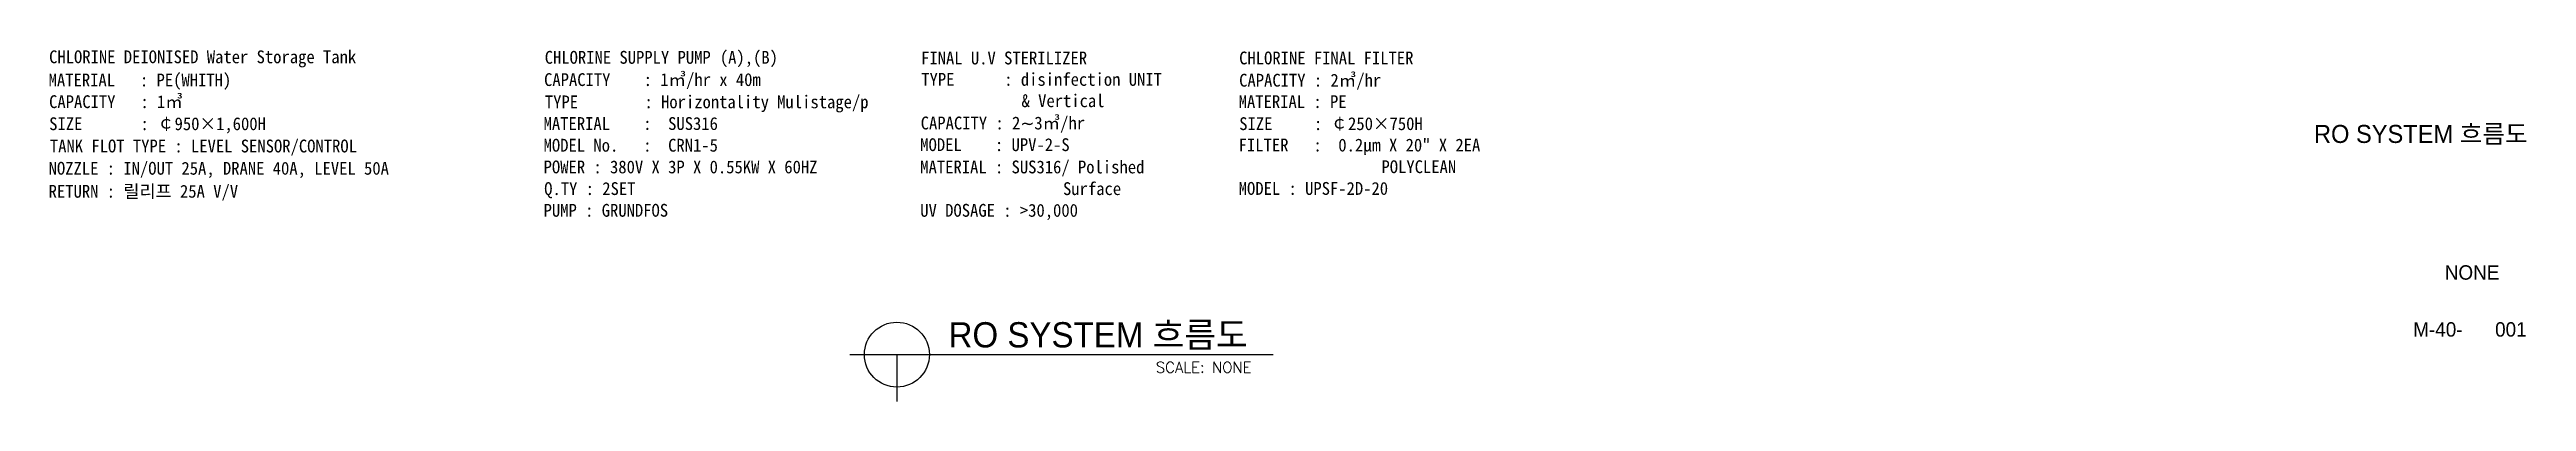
# Model space of a CAD drawing. Header units: millimetres. Extents: x 10903 to 284569, y 2319 to 62017.
# Drawn here: x 11411 to 93702, y 2406 to 14118 of the extents above; entities that cross this region are included whole.
import ezdxf
from ezdxf.enums import TextEntityAlignment as Align

# ---------------------------------------------------------------- set-up
doc = ezdxf.new("R2010")
doc.units = ezdxf.units.MM
for name, color, linetype in [('7', 7, 'Continuous'), ('AREA', 2, 'Continuous'), ('FORM', 7, 'Continuous'), ('pipe', 3, 'Continuous')]:
    doc.layers.add(name, color=color, linetype=linetype)
doc.styles.add('GHD', font='')
doc.styles.add('SIM', font='simplex_.ttf')
doc.styles.add('돋움체', font='')
doc.styles.add('울릉도M', font='HYWULM.TTF')
doc.styles.get('GHD').set_extended_font_data('Dotum')
doc.styles.get('돋움체').set_extended_font_data('DotumChe')

msp = doc.modelspace()

# ---------------------------------------------------------------- texts
at = {"layer": '7', "style": '울릉도M'}
for s, height, p in [('RO SYSTEM 흐름도', 600, (86643.2, 11007.8)), ('NONE', 480, (90987.6, 6459.2)), ('M-40-', 480, (89939.9, 4565.1)), ('001', 480, (92660, 4565.1))]:
    msp.add_text(s, height=height, dxfattribs=at).set_placement(p)
at = {"layer": 'AREA', "color": 7, "linetype": 'Continuous', "lineweight": -3, "style": '돋움체'}
for s, p in [('CHLORINE DEIONISED Water Storage Tank', (11396.6, 13659.9)), ('FINAL U.V STERILIZER', (40366.9, 13621)), ('MATERIAL   : PE(WHITH)', (11381.5, 12889.1)), ('TYPE      : disinfection UNIT', (40372, 12909.9)), ('CAPACITY   : 1㎥', (11396.6, 12167.6)), ('            & Vertical', (40394.8, 12198.8)), ('SIZE       : ￠950×1,600H', (11399.4, 11433.3)), ('CAPACITY : 2∼3㎥/hr', (40354.2, 11458.2)), ('TANK FLOT TYPE : LEVEL SENSOR/CONTROL', (11422.6, 10692.7)), ('MODEL    : UPV-2-S', (40339.2, 10736.6)), ('NOZZLE : IN/OUT 25A, DRANE 40A, LEVEL 50A', (11381.5, 9952)), ('MATERIAL : SUS316/ Polished', (40339.2, 9996)), ('RETURN : 릴리프 25A V/V', (11381.5, 9186.5)), ('                 Surface', (40394.8, 9274.4)), ('UV DOSAGE : >30,000', (40339.2, 8552.9))]:
    msp.add_text(s, height=426.671, dxfattribs=at).set_placement(p)
at = {"layer": 'FORM', "color": 4, "style": 'GHD'}
msp.add_text('RO SYSTEM 흐름도', height=840.002, dxfattribs=at).set_placement((41279.1, 4205.6))
at = {"layer": 'FORM', "color": 2, "style": 'SIM'}
msp.add_text('SCALE: NONE', height=360.001, dxfattribs=at).set_placement((51344.2, 3725.6), align=Align.TOP_RIGHT)
at = {"layer": 'pipe', "color": 7, "linetype": 'Continuous', "lineweight": -3, "style": '돋움체'}
for s, height, p in [('CHLORINE SUPPLY PUMP', 426.671, (27862.7, 13642.8)), ('(A),(B)', 426.67, (33680.5, 13642.8)), ('CHLORINE FINAL FILTER', 426.671, (50933.7, 13621.8)), ('CAPACITY    : 1㎥/hr x 40m', 426.671, (27841, 12902.2)), ('CAPACITY : 2㎥/hr', 426.671, (50933.7, 12881.2)), ('TYPE        : Horizontality Mulistage/p', 426.671, (27867, 12161.5)), ('MATERIAL : PE', 426.671, (50918.6, 12170)), ('MATERIAL    :  SUS316', 426.671, (27825.9, 11440)), ('SIZE     : ￠250×750H', 426.671, (50936.6, 11435.8)), ('MODEL No.   :  CRN1-5', 426.671, (27825.9, 10718.5)), ('FILTER   :  0.2㎛ X 20" X 2EA', 426.671, (50918.6, 10724.6)), ('POWER : 380V X 3P X 0.55KW X 60HZ', 426.671, (27825.9, 9996.9)), ('                 POLYCLEAN', 426.671, (50974.2, 10003.1)), ('Q.TY : 2SET', 426.671, (27845, 9275.4)), ('MODEL : UPSF-2D-20', 426.671, (50918.6, 9281.6)), ('PUMP : GRUNDFOS', 426.671, (27825.9, 8553.8))]:
    msp.add_text(s, height=height, dxfattribs=at).set_placement(p)

# ---------------------------------------------------------------- linework, layer by layer
at = {"layer": 'FORM', "color": 3}
for p, q in [((38003.3, 3965.6), (52066.2, 3965.6)), ((39563.3, 3965.6), (39563.3, 2405.6))]:
    msp.add_line(p, q, dxfattribs=at)
msp.add_circle((39563.3, 3965.6), 1080, dxfattribs=at)

msp.set_redraw_order([(e.dxf.handle, doc.entitydb.next_handle()) for e in msp.query("TEXT MTEXT ATTDEF DIMENSION ARC_DIMENSION")])  # texts and dimensions are drawn at this point

doc.saveas('drawing.dxf')
